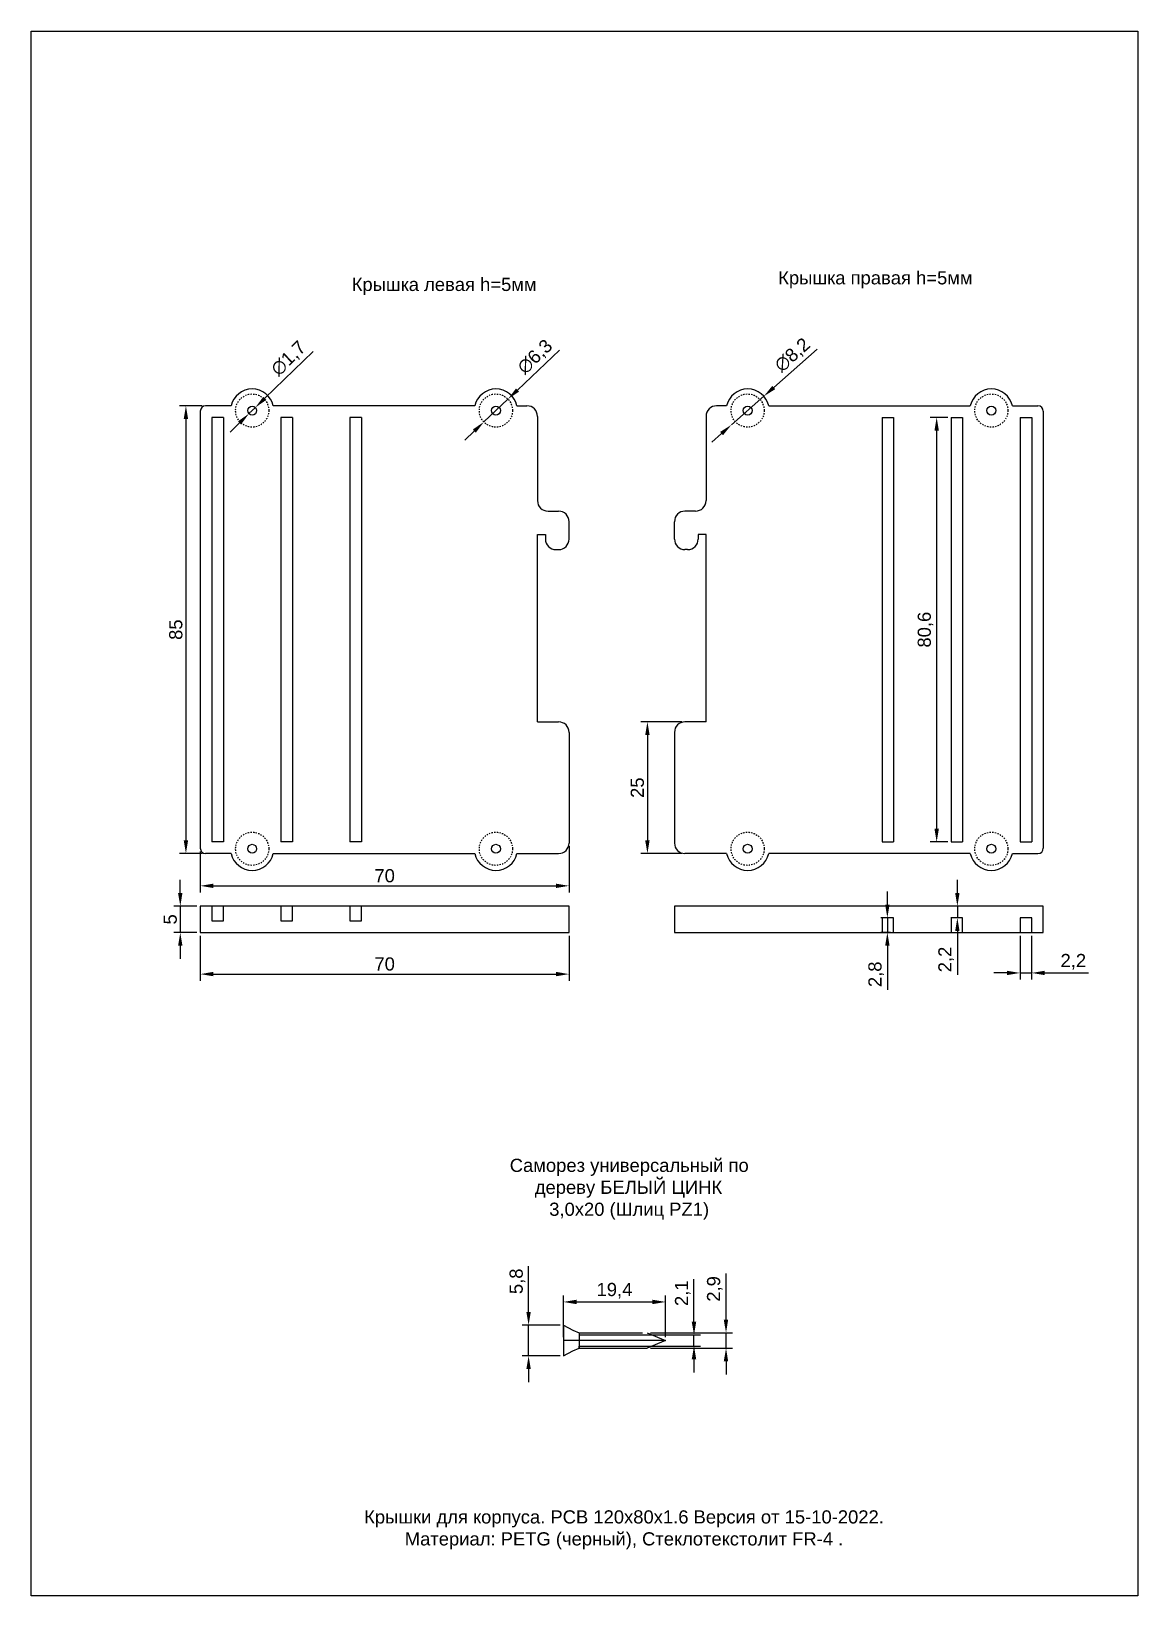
# Model space of a CAD drawing. Header units: millimetres. Extents: x 0 to 1250, y 0 to 297.
# Drawn here: x 260 to 470, y 0 to 297 of the extents above; entities that cross this region are included whole.
import ezdxf

# ---------------------------------------------------------------- set-up
doc = ezdxf.new("R2010")
doc.units = ezdxf.units.MM
doc.linetypes.add('ACAD_ISO02W100', pattern=[15, 12, -3])
doc.linetypes.add('HIDDEN', pattern=[0.5, 0.25, -0.25])
doc.styles.get("Standard").update_dxf_attribs({"font": 'arial.ttf'})
doc.dimstyles.new('ISO-25', dxfattribs={"dimtxt": 2.5, "dimasz": 2.5, "dimexe": 1.25, "dimexo": 0.625, "dimtad": 1, "dimtxsty": 'Standard', "dimcen": 2.5, "dimadec": 0, "dimazin": 0, "dimtfac": 1, "dimtmove": 0, "dimatfit": 3, "dimfxl": 1, "dimarcsym": 0})

msp = doc.modelspace()

# ---------------------------------------------------------------- texts
at = {"char_height": 2.5}
for s, insert, attachment_point in [('Крышка левая h=5мм', (355.91, 250.196), 3), ('Крышка правая h=5мм', (438.66, 251.451), 3), ('\\pi0.32628;Саморез универсальный по \\P\\pi5.07901;дереву БЕЛЫЙ ЦИНК \\P\\pi7.82201;3,0х20 (Шлиц PZ1)', (350.483, 82.956), 1)]:
    msp.add_mtext_dynamic_manual_height_columns(s, width=45.71906, gutter_width=12.5, heights=[0], dxfattribs=dict(at, insert=insert, attachment_point=attachment_point))
at = {"linetype": 'Continuous', "insert": (372.5, 12.5), "char_height": 2.5, "attachment_point": 5}
msp.add_mtext_dynamic_manual_height_columns('Крышки для корпуса. PCB 120x80x1.6 Версия от 15-10-2022.\\PМатериал: PETG (черный), Стеклотекстолит FR-4 .', width=185, gutter_width=5, heights=[0], dxfattribs=at)

# ---------------------------------------------------------------- blocks, each defined once
blk = doc.blocks.new('*D52')
at = {"color": 0, "lineweight": -2, "transparency": 16777216}
for p, q in [((360.99, 49.08), (360.99, 57.02)), ((380.39, 49.08), (380.39, 57.02)), ((363.49, 55.77), (377.89, 55.77))]:
    blk.add_line(p, q, dxfattribs=at)
at = {"color": 0, "transparency": 16777216}
for points in [[(363.49, 56.19), (363.49, 55.35), (360.99, 55.77)], [(377.89, 56.19), (377.89, 55.35), (380.39, 55.77)]]:
    blk.add_solid(points, dxfattribs=at)
at = {"layer": 'Defpoints', "color": 0, "transparency": 16777216}
for p in [(380.39, 55.77), (360.99, 48.45), (380.39, 48.45)]:
    blk.add_point(p, dxfattribs=at)
at = {"color": 0, "transparency": 16777216, "insert": (370.69, 57.9), "char_height": 2.5, "attachment_point": 5}
blk.add_mtext('19,4', dxfattribs=at)
blk = doc.blocks.new('*D53')
at = {"color": 0, "lineweight": -2, "transparency": 16777216}
for p, q in [((354.39, 53.85), (354.39, 62.59)), ((360.37, 51.35), (353.14, 51.35)), ((354.39, 45.55), (354.39, 51.35)), ((360.37, 45.55), (353.14, 45.55)), ((354.39, 43.05), (354.39, 40.55))]:
    blk.add_line(p, q, dxfattribs=at)
at = {"color": 0, "transparency": 16777216}
for points in [[(353.97, 53.85), (354.8, 53.85), (354.39, 51.35)], [(353.97, 43.05), (354.8, 43.05), (354.39, 45.55)]]:
    blk.add_solid(points, dxfattribs=at)
at = {"layer": 'Defpoints', "color": 0, "transparency": 16777216}
for p in [(360.99, 51.35), (354.39, 45.55), (360.99, 45.55)]:
    blk.add_point(p, dxfattribs=at)
at = {"color": 0, "transparency": 16777216, "insert": (352.26, 59.69), "char_height": 2.5, "attachment_point": 5, "rotation": 90}
blk.add_mtext('5,8', dxfattribs=at)
blk = doc.blocks.new('*D54')
at = {"color": 0, "lineweight": -2, "transparency": 16777216}
for p, q in [((391.86, 52.4), (391.86, 61.16)), ((377.52, 49.9), (393.11, 49.9)), ((391.86, 47), (391.86, 49.9)), ((377.52, 47), (393.11, 47)), ((391.86, 44.5), (391.86, 42))]:
    blk.add_line(p, q, dxfattribs=at)
at = {"color": 0, "transparency": 16777216}
for points in [[(391.44, 52.4), (392.27, 52.4), (391.86, 49.9)], [(391.44, 44.5), (392.27, 44.5), (391.86, 47)]]:
    blk.add_solid(points, dxfattribs=at)
at = {"layer": 'Defpoints', "color": 0, "transparency": 16777216}
for p in [(376.89, 49.9), (376.89, 47), (391.86, 47)]:
    blk.add_point(p, dxfattribs=at)
at = {"color": 0, "transparency": 16777216, "insert": (389.73, 58.24), "char_height": 2.5, "attachment_point": 5, "rotation": 90}
blk.add_mtext('2,9', dxfattribs=at)
blk = doc.blocks.new('*D55')
at = {"color": 0, "lineweight": -2, "transparency": 16777216}
for p, q in [((385.78, 52), (385.78, 60.1)), ((364.62, 49.5), (387.03, 49.5)), ((385.78, 47.4), (385.78, 49.5)), ((364.62, 47.4), (387.03, 47.4)), ((385.78, 44.9), (385.78, 42.4))]:
    blk.add_line(p, q, dxfattribs=at)
at = {"color": 0, "transparency": 16777216}
for points in [[(385.36, 52), (386.2, 52), (385.78, 49.5)], [(385.36, 44.9), (386.2, 44.9), (385.78, 47.4)]]:
    blk.add_solid(points, dxfattribs=at)
at = {"layer": 'Defpoints', "color": 0, "transparency": 16777216}
for p in [(363.99, 49.5), (363.99, 47.4), (385.78, 47.4)]:
    blk.add_point(p, dxfattribs=at)
at = {"color": 0, "transparency": 16777216, "insert": (383.65, 57.42), "char_height": 2.5, "attachment_point": 5, "rotation": 90}
blk.add_mtext('2,1', dxfattribs=at)
blk = doc.blocks.new('*D40')
at = {"color": 0, "lineweight": -2, "transparency": 16777216}
for p, q in [((292.07, 141.27), (292.07, 133.52)), ((362.07, 142.27), (362.07, 133.52)), ((294.57, 134.77), (359.57, 134.77))]:
    blk.add_line(p, q, dxfattribs=at)
at = {"color": 0, "transparency": 16777216}
for points in [[(294.57, 135.18), (294.57, 134.35), (292.07, 134.77)], [(359.57, 135.18), (359.57, 134.35), (362.07, 134.77)]]:
    blk.add_solid(points, dxfattribs=at)
at = {"layer": 'Defpoints', "color": 0, "transparency": 16777216}
for p in [(362.07, 142.9), (292.07, 141.9), (362.07, 134.77)]:
    blk.add_point(p, dxfattribs=at)
at = {"color": 0, "transparency": 16777216, "insert": (327.07, 136.67), "char_height": 2.5, "attachment_point": 5}
blk.add_mtext('70', dxfattribs=at)
blk = doc.blocks.new('*D41')
at = {"color": 0, "lineweight": -2, "transparency": 16777216}
for p, q in [((292.07, 125.27), (292.07, 116.76)), ((362.07, 125.27), (362.07, 116.76)), ((294.57, 118.01), (359.57, 118.01))]:
    blk.add_line(p, q, dxfattribs=at)
at = {"color": 0, "transparency": 16777216}
for points in [[(294.57, 118.43), (294.57, 117.6), (292.07, 118.01)], [(359.57, 118.43), (359.57, 117.6), (362.07, 118.01)]]:
    blk.add_solid(points, dxfattribs=at)
at = {"layer": 'Defpoints', "color": 0, "transparency": 16777216}
for p in [(292.07, 125.9), (362.07, 125.9), (362.07, 118.01)]:
    blk.add_point(p, dxfattribs=at)
at = {"color": 0, "transparency": 16777216, "insert": (327.07, 119.92), "char_height": 2.5, "attachment_point": 5}
blk.add_mtext('70', dxfattribs=at)
blk = doc.blocks.new('*D42')
at = {"color": 0, "lineweight": -2, "transparency": 16777216}
for p, q in [((288.28, 133.4), (288.28, 135.9)), ((291.45, 130.9), (287.03, 130.9)), ((288.28, 130.9), (288.28, 125.9)), ((291.45, 125.9), (287.03, 125.9)), ((288.28, 123.4), (288.28, 120.9))]:
    blk.add_line(p, q, dxfattribs=at)
at = {"color": 0, "transparency": 16777216}
for points in [[(287.86, 133.4), (288.69, 133.4), (288.28, 130.9)], [(287.86, 123.4), (288.69, 123.4), (288.28, 125.9)]]:
    blk.add_solid(points, dxfattribs=at)
at = {"layer": 'Defpoints', "color": 0, "transparency": 16777216}
for p in [(292.07, 130.9), (288.28, 125.9), (292.07, 125.9)]:
    blk.add_point(p, dxfattribs=at)
at = {"color": 0, "transparency": 16777216, "insert": (286.38, 128.4), "char_height": 2.5, "attachment_point": 5, "rotation": 90}
blk.add_mtext('5', dxfattribs=at)
blk = doc.blocks.new('*D43')
at = {"color": 0, "lineweight": -2, "transparency": 16777216}
for p, q in [((292.45, 225.9), (288.1, 225.9)), ((289.35, 223.4), (289.35, 143.4)), ((292.45, 140.9), (288.1, 140.9))]:
    blk.add_line(p, q, dxfattribs=at)
at = {"color": 0, "transparency": 16777216}
for points in [[(288.93, 223.4), (289.76, 223.4), (289.35, 225.9)], [(288.93, 143.4), (289.76, 143.4), (289.35, 140.9)]]:
    blk.add_solid(points, dxfattribs=at)
at = {"layer": 'Defpoints', "color": 0, "transparency": 16777216}
for p in [(293.07, 225.9), (289.35, 140.9), (293.07, 140.9)]:
    blk.add_point(p, dxfattribs=at)
at = {"color": 0, "transparency": 16777216, "insert": (287.44, 183.4), "char_height": 2.5, "attachment_point": 5, "rotation": 90}
blk.add_mtext('85', dxfattribs=at)
blk = doc.blocks.new('*D44')
at = {"color": 0, "lineweight": -2, "transparency": 16777216}
for p, q in [((433.95, 223.7), (430.59, 223.7)), ((431.84, 221.2), (431.84, 145.6)), ((433.95, 143.1), (430.59, 143.1))]:
    blk.add_line(p, q, dxfattribs=at)
at = {"color": 0, "transparency": 16777216}
for points in [[(431.43, 221.2), (432.26, 221.2), (431.84, 223.7)], [(431.43, 145.6), (432.26, 145.6), (431.84, 143.1)]]:
    blk.add_solid(points, dxfattribs=at)
at = {"layer": 'Defpoints', "color": 0, "transparency": 16777216}
for p in [(434.57, 223.7), (431.84, 143.1), (434.57, 143.1)]:
    blk.add_point(p, dxfattribs=at)
at = {"color": 0, "transparency": 16777216, "insert": (429.72, 183.4), "char_height": 2.5, "attachment_point": 5, "rotation": 90}
blk.add_mtext('80,6', dxfattribs=at)
blk = doc.blocks.new('*D45')
at = {"color": 0, "lineweight": -2, "transparency": 16777216}
for p, q in [((313.47, 236.23), (304.33, 227.33)), ((301.32, 224.41), (302.53, 225.59)), ((299.52, 222.66), (297.73, 220.92))]:
    blk.add_line(p, q, dxfattribs=at)
at = {"color": 0, "transparency": 16777216}
for points in [[(304.04, 227.63), (304.62, 227.03), (302.53, 225.59)], [(299.23, 222.96), (299.81, 222.36), (301.32, 224.41)]]:
    blk.add_solid(points, dxfattribs=at)
at = {"layer": 'Defpoints', "color": 0, "transparency": 16777216}
for p in [(301.32, 224.41), (302.53, 225.59)]:
    blk.add_point(p, dxfattribs=at)
at = {"color": 0, "transparency": 16777216, "insert": (308.91, 234.81), "char_height": 2.5, "attachment_point": 5, "rotation": 44.2015}
blk.add_mtext('∅1,7', dxfattribs=at)
blk = doc.blocks.new('*D46')
at = {"color": 0, "lineweight": -2, "transparency": 16777216}
for p, q in [((360.28, 236.48), (352.28, 228.89)), ((345.9, 222.83), (350.47, 227.17)), ((344.09, 221.11), (342.28, 219.39))]:
    blk.add_line(p, q, dxfattribs=at)
at = {"color": 0, "transparency": 16777216}
for points in [[(352, 229.19), (352.57, 228.59), (350.47, 227.17)], [(343.8, 221.41), (344.38, 220.81), (345.9, 222.83)]]:
    blk.add_solid(points, dxfattribs=at)
at = {"layer": 'Defpoints', "color": 0, "transparency": 16777216}
for p in [(350.47, 227.17), (345.9, 222.83)]:
    blk.add_point(p, dxfattribs=at)
at = {"color": 0, "transparency": 16777216, "insert": (355.69, 235.12), "char_height": 2.5, "attachment_point": 5, "rotation": 43.5095}
blk.add_mtext('∅6,3', dxfattribs=at)
blk = doc.blocks.new('*D47')
at = {"color": 0, "lineweight": -2, "transparency": 16777216}
for p, q in [((409.16, 236.64), (400.91, 229.36)), ((392.89, 222.29), (399.04, 227.71)), ((391.01, 220.63), (389.14, 218.98))]:
    blk.add_line(p, q, dxfattribs=at)
at = {"color": 0, "transparency": 16777216}
for points in [[(400.64, 229.68), (401.19, 229.05), (399.04, 227.71)], [(390.74, 220.94), (391.29, 220.32), (392.89, 222.29)]]:
    blk.add_solid(points, dxfattribs=at)
at = {"layer": 'Defpoints', "color": 0, "transparency": 16777216}
for p in [(399.04, 227.71), (392.89, 222.29)]:
    blk.add_point(p, dxfattribs=at)
at = {"color": 0, "transparency": 16777216, "insert": (404.54, 235.45), "char_height": 2.5, "attachment_point": 5, "rotation": 41.4219}
blk.add_mtext('∅8,2', dxfattribs=at)
blk = doc.blocks.new('*D48')
at = {"color": 0, "lineweight": -2, "transparency": 16777216}
for p, q in [((383.45, 165.9), (375.69, 165.9)), ((376.94, 163.4), (376.94, 143.4)), ((383.45, 140.9), (375.69, 140.9))]:
    blk.add_line(p, q, dxfattribs=at)
at = {"color": 0, "transparency": 16777216}
for points in [[(376.52, 163.4), (377.36, 163.4), (376.94, 165.9)], [(376.52, 143.4), (377.36, 143.4), (376.94, 140.9)]]:
    blk.add_solid(points, dxfattribs=at)
at = {"layer": 'Defpoints', "color": 0, "transparency": 16777216}
for p in [(384.07, 165.9), (376.94, 140.9), (384.07, 140.9)]:
    blk.add_point(p, dxfattribs=at)
at = {"color": 0, "transparency": 16777216, "insert": (375.04, 153.4), "char_height": 2.5, "attachment_point": 5, "rotation": 90}
blk.add_mtext('25', dxfattribs=at)
blk = doc.blocks.new('*D49')
at = {"color": 0, "lineweight": -2, "transparency": 16777216}
for p, q in [((422.48, 131.2), (422.48, 133.7)), ((423.05, 128.7), (421.23, 128.7)), ((422.48, 128.7), (422.48, 125.9)), ((423.05, 125.9), (421.23, 125.9)), ((422.48, 123.4), (422.48, 115.05))]:
    blk.add_line(p, q, dxfattribs=at)
at = {"color": 0, "transparency": 16777216}
for points in [[(422.07, 131.2), (422.9, 131.2), (422.48, 128.7)], [(422.07, 123.4), (422.9, 123.4), (422.48, 125.9)]]:
    blk.add_solid(points, dxfattribs=at)
at = {"layer": 'Defpoints', "color": 0, "transparency": 16777216}
for p in [(423.67, 128.7), (422.48, 125.9), (423.67, 125.9)]:
    blk.add_point(p, dxfattribs=at)
at = {"color": 0, "transparency": 16777216, "insert": (420.36, 117.97), "char_height": 2.5, "attachment_point": 5, "rotation": 90}
blk.add_mtext('2,8', dxfattribs=at)
blk = doc.blocks.new('*D50')
at = {"color": 0, "lineweight": -2, "transparency": 16777216}
for p, q in [((435.77, 133.4), (435.77, 135.9)), ((438.31, 130.9), (434.52, 130.9)), ((435.77, 130.9), (435.77, 128.7)), ((436.15, 128.7), (434.52, 128.7)), ((435.77, 126.2), (435.77, 117.88))]:
    blk.add_line(p, q, dxfattribs=at)
at = {"color": 0, "transparency": 16777216}
for points in [[(435.35, 133.4), (436.18, 133.4), (435.77, 130.9)], [(435.35, 126.2), (436.18, 126.2), (435.77, 128.7)]]:
    blk.add_solid(points, dxfattribs=at)
at = {"layer": 'Defpoints', "color": 0, "transparency": 16777216}
for p in [(438.93, 130.9), (435.77, 128.7), (436.77, 128.7)]:
    blk.add_point(p, dxfattribs=at)
at = {"color": 0, "transparency": 16777216, "insert": (433.64, 120.79), "char_height": 2.5, "attachment_point": 5, "rotation": 90}
blk.add_mtext('2,2', dxfattribs=at)
blk = doc.blocks.new('*D51')
at = {"color": 0, "lineweight": -2, "transparency": 16777216}
for p, q in [((447.67, 125.27), (447.67, 116.98)), ((449.87, 125.27), (449.87, 116.98)), ((445.17, 118.23), (442.67, 118.23)), ((447.67, 118.23), (449.87, 118.23)), ((452.37, 118.23), (460.69, 118.23))]:
    blk.add_line(p, q, dxfattribs=at)
at = {"color": 0, "transparency": 16777216}
for points in [[(445.17, 118.65), (445.17, 117.81), (447.67, 118.23)], [(452.37, 118.65), (452.37, 117.81), (449.87, 118.23)]]:
    blk.add_solid(points, dxfattribs=at)
at = {"layer": 'Defpoints', "color": 0, "transparency": 16777216}
for p in [(447.67, 125.9), (449.87, 125.9), (449.87, 118.23)]:
    blk.add_point(p, dxfattribs=at)
at = {"color": 0, "transparency": 16777216, "insert": (457.78, 120.36), "char_height": 2.5, "attachment_point": 5}
blk.add_mtext('2,2', dxfattribs=at)

# ---------------------------------------------------------------- dimensions: what is measured, and where the dimension line sits
dim = msp.add_diameter_dim_2p(p1=(301.315, 224.405), p2=(302.534, 225.591), dimstyle='ISO-25')
dim.commit()
dim.dimension.update_dxf_attribs({"geometry": '*D45', "text_midpoint": (310.42, 233.26), "dimtype": 163})
for p1, p2, picture, middle in [((345.902, 222.829), (350.471, 227.167), '*D46', (355.695, 235.115)), ((392.888, 222.285), (399.037, 227.711), '*D47', (404.537, 235.455))]:
    dim = msp.add_diameter_dim_2p(p1=p1, p2=p2, dimstyle='ISO-25')
    dim.commit()
    dim.dimension.update_dxf_attribs({"geometry": picture, "text_midpoint": middle})
for base, p1, p2, picture, middle in [((289.345, 140.898), (293.075, 225.898), (293.075, 140.898), '*D43', (287.444, 183.398)), ((431.843, 143.098), (434.575, 223.698), (434.575, 143.098), '*D44', (429.716, 183.398)), ((376.941, 140.898), (384.075, 165.898), (384.075, 140.898), '*D48', (375.04, 153.398)), ((288.277, 125.898), (292.075, 130.898), (292.075, 125.898), '*D42', (286.381, 128.398)), ((422.485, 125.898), (423.675, 128.698), (423.675, 125.898), '*D49', (420.357, 117.973)), ((435.768, 128.698), (438.935, 130.898), (436.775, 128.698), '*D50', (433.641, 120.789))]:
    dim = msp.add_linear_dim(base=base, p1=p1, p2=p2, angle=90, dimstyle='ISO-25')
    dim.commit()
    dim.dimension.update_dxf_attribs({"geometry": picture, "text_midpoint": middle})
for base, p1, p2, picture, middle in [((362.075, 134.766), (292.075, 141.898), (362.075, 142.898), '*D40', (327.075, 136.667)), ((362.075, 118.014), (292.075, 125.898), (362.075, 125.898), '*D41', (327.075, 119.916)), ((449.875, 118.231), (447.675, 125.898), (449.875, 125.898), '*D51', (457.784, 120.358)), ((380.395, 55.769), (360.995, 48.454), (380.395, 48.454), '*D52', (370.695, 57.897))]:
    dim = msp.add_linear_dim(base=base, p1=p1, p2=p2, dimstyle='ISO-25')
    dim.commit()
    dim.dimension.update_dxf_attribs({"geometry": picture, "text_midpoint": middle})
for base, p1, p2, picture, middle in [((354.385, 45.554), (360.995, 51.354), (360.995, 45.554), '*D53', (354.385, 59.688)), ((385.78, 47.404), (363.995, 49.504), (363.995, 47.404), '*D55', (385.78, 57.421)), ((391.858, 47.004), (376.895, 49.904), (376.895, 47.004), '*D54', (391.858, 58.238))]:
    dim = msp.add_linear_dim(base=base, p1=p1, p2=p2, angle=90, dimstyle='ISO-25')
    dim.commit()
    dim.dimension.update_dxf_attribs({"geometry": picture, "text_midpoint": middle, "dimtype": 160})

# ---------------------------------------------------------------- linework, layer by layer
for p, q in [((297.925, 225.898), (293.075, 225.898)), ((344.187, 225.898), (305.925, 225.898)), ((352.187, 225.898), (354.075, 225.898)), ((391.963, 225.898), (390.075, 225.898)), ((399.963, 225.898), (438.225, 225.898)), ((446.225, 225.898), (451.075, 225.898)), ((292.075, 224.898), (292.075, 141.898)), ((296.475, 223.698), (294.275, 223.698)), ((294.275, 223.698), (294.275, 143.098)), ((296.475, 223.698), (296.475, 143.098)), ((309.575, 223.698), (307.375, 223.698)), ((307.375, 223.698), (307.375, 143.098)), ((309.575, 223.698), (309.575, 143.098)), ((322.675, 223.698), (320.475, 223.698)), ((320.475, 223.698), (320.475, 143.098)), ((322.675, 223.698), (320.475, 223.698)), ((322.675, 223.698), (322.675, 143.098)), ((356.075, 223.898), (356.075, 207.898)), ((388.075, 223.898), (388.075, 207.898)), ((421.475, 223.698), (423.675, 223.698)), ((421.475, 223.698), (421.475, 143.098)), ((421.475, 223.698), (423.675, 223.698)), ((423.675, 223.698), (423.675, 143.098)), ((434.575, 223.698), (436.775, 223.698)), ((434.575, 223.698), (434.575, 143.098)), ((436.775, 223.698), (436.775, 143.098)), ((447.675, 223.698), (449.875, 223.698)), ((447.675, 223.698), (447.675, 143.098)), ((449.875, 223.698), (449.875, 143.098)), ((452.075, 224.898), (452.075, 141.898)), ((356.075, 165.898), (356.075, 201.498)), ((388.075, 165.898), (388.075, 201.498)), ((296.475, 143.098), (294.275, 143.098)), ((309.575, 143.098), (307.375, 143.098)), ((322.675, 143.098), (320.475, 143.098)), ((322.675, 143.098), (320.475, 143.098)), ((421.475, 143.098), (423.675, 143.098)), ((421.475, 143.098), (423.675, 143.098)), ((434.575, 143.098), (436.775, 143.098)), ((447.675, 143.098), (449.875, 143.098)), ((297.925, 140.898), (293.075, 140.898)), ((305.925, 140.898), (344.187, 140.898)), ((352.187, 140.898), (356.075, 140.898)), ((391.963, 140.898), (388.075, 140.898)), ((438.225, 140.898), (399.963, 140.898)), ((446.225, 140.898), (451.075, 140.898)), ((360.995, 49.904), (360.995, 51.354)), ((360.995, 51.354), (362.795, 50.404)), ((360.995, 51.354), (360.995, 45.554)), ((380.395, 48.454), (360.995, 48.454)), ((362.795, 50.404), (363.995, 49.904)), ((363.995, 49.904), (363.995, 47.004)), ((363.995, 49.904), (363.995, 49.504)), ((363.995, 49.504), (376.895, 49.504)), ((363.995, 49.504), (377.86, 49.504)), ((376.895, 49.904), (380.395, 48.454)), ((380.395, 48.454), (376.895, 47.004)), ((360.995, 47.004), (360.995, 45.554)), ((360.995, 45.554), (362.795, 46.504)), ((362.795, 46.504), (363.995, 47.004)), ((363.995, 47.004), (363.995, 47.404)), ((363.995, 47.404), (377.86, 47.404)), ((363.995, 47.004), (376.895, 47.004))]:
    msp.add_line(p, q)
at = {"linetype": 'Continuous'}
for p, q in [((358.075, 205.898), (360.075, 205.898)), ((386.075, 205.898), (384.075, 205.898)), ((362.075, 200.598), (362.075, 203.898)), ((382.075, 200.598), (382.075, 203.898)), ((356.075, 201.498), (357.575, 201.498)), ((357.575, 201.498), (357.575, 200.598)), ((388.075, 201.498), (386.575, 201.498)), ((386.575, 201.498), (386.575, 200.598)), ((359.575, 198.598), (360.075, 198.598)), ((384.575, 198.598), (384.075, 198.598)), ((356.075, 165.898), (360.075, 165.898)), ((362.075, 163.898), (362.075, 142.898)), ((382.075, 163.898), (382.075, 142.898)), ((388.075, 165.898), (384.075, 165.898)), ((356.075, 140.898), (360.075, 140.898)), ((388.075, 140.898), (384.075, 140.898))]:
    msp.add_line(p, q, dxfattribs=at)
at = {"linetype": 'ACAD_ISO02W100'}
msp.add_line((363.995, 49.904), (376.895, 49.904), dxfattribs=at)
for points in [[(292.075, 125.898), (362.075, 125.898), (362.075, 130.898), (292.075, 130.898)], [(296.475, 130.898), (294.275, 130.898), (294.275, 128.098), (296.475, 128.098)], [(309.575, 130.898), (307.375, 130.898), (307.375, 128.098), (309.575, 128.098)], [(322.675, 130.898), (320.475, 130.898), (320.475, 128.098), (322.675, 128.098)], [(382.075, 125.898), (452.075, 125.898), (452.075, 130.898), (382.075, 130.898)], [(423.675, 128.698), (421.475, 128.698), (421.475, 125.898), (423.675, 125.898)], [(436.775, 128.698), (434.575, 128.698), (434.575, 125.898), (436.775, 125.898)], [(449.875, 128.698), (447.675, 128.698), (447.675, 125.898), (449.875, 125.898)]]:
    msp.add_lwpolyline(points, close=True)
at = {"linetype": 'HIDDEN'}
for centre in [(301.925, 224.998), (348.187, 224.998), (395.963, 224.998), (442.225, 224.998), (301.925, 141.798), (348.187, 141.798), (395.963, 141.798), (442.225, 141.798)]:
    msp.add_circle(centre, 3.15, dxfattribs=at)
for centre in [(301.925, 224.998), (348.187, 224.998), (395.963, 224.998), (442.225, 224.998), (301.925, 141.798), (348.187, 141.798), (395.963, 141.798), (442.225, 141.798)]:
    msp.add_circle(centre, 0.85)
for centre, radius, start, end in [((301.925, 224.998), 4.1, 12.68038, 167.31962), ((348.187, 224.998), 4.1, 12.68038, 167.31962), ((395.963, 224.998), 4.1, 12.68038, 167.31962), ((442.225, 224.998), 4.1, 12.68038, 167.31962), ((293.075, 224.898), 1, 90, 180), ((451.075, 224.898), 1, 0, 90), ((293.075, 141.898), 1, 180, 270), ((301.925, 141.798), 4.1, 192.68038, 347.31962), ((348.187, 141.798), 4.1, 192.68038, 347.31962), ((395.963, 141.798), 4.1, 192.68038, 347.31962), ((442.225, 141.798), 4.1, 192.68038, 347.31962), ((451.075, 141.898), 1, 270, 0)]:
    msp.add_arc(centre, radius, start, end)
at = {"linetype": 'Continuous'}
for centre, start, end in [((354.075, 223.898), 0, 90), ((390.075, 223.898), 90, 180), ((358.075, 207.898), 180, 270), ((360.075, 203.898), 0, 90), ((384.075, 203.898), 90, 180), ((386.075, 207.898), 270, 0), ((359.575, 200.598), 180, 270), ((360.075, 200.598), 270, 0), ((384.075, 200.598), 180, 270), ((384.575, 200.598), 270, 0), ((360.075, 163.898), 0, 90), ((384.075, 163.898), 90, 180), ((360.075, 142.898), 270, 0), ((384.075, 142.898), 180, 270)]:
    msp.add_arc(centre, 2, start, end, dxfattribs=at)
at = {"layer": 'Defpoints', "linetype": 'Continuous'}
msp.add_lwpolyline([(260, 297), (470, 297), (470, 0), (260, 0)], close=True, dxfattribs=at)

msp.set_redraw_order([(e.dxf.handle, doc.entitydb.next_handle()) for e in msp.query("TEXT MTEXT ATTDEF DIMENSION ARC_DIMENSION")])  # texts and dimensions are drawn at this point

doc.saveas('drawing.dxf')
